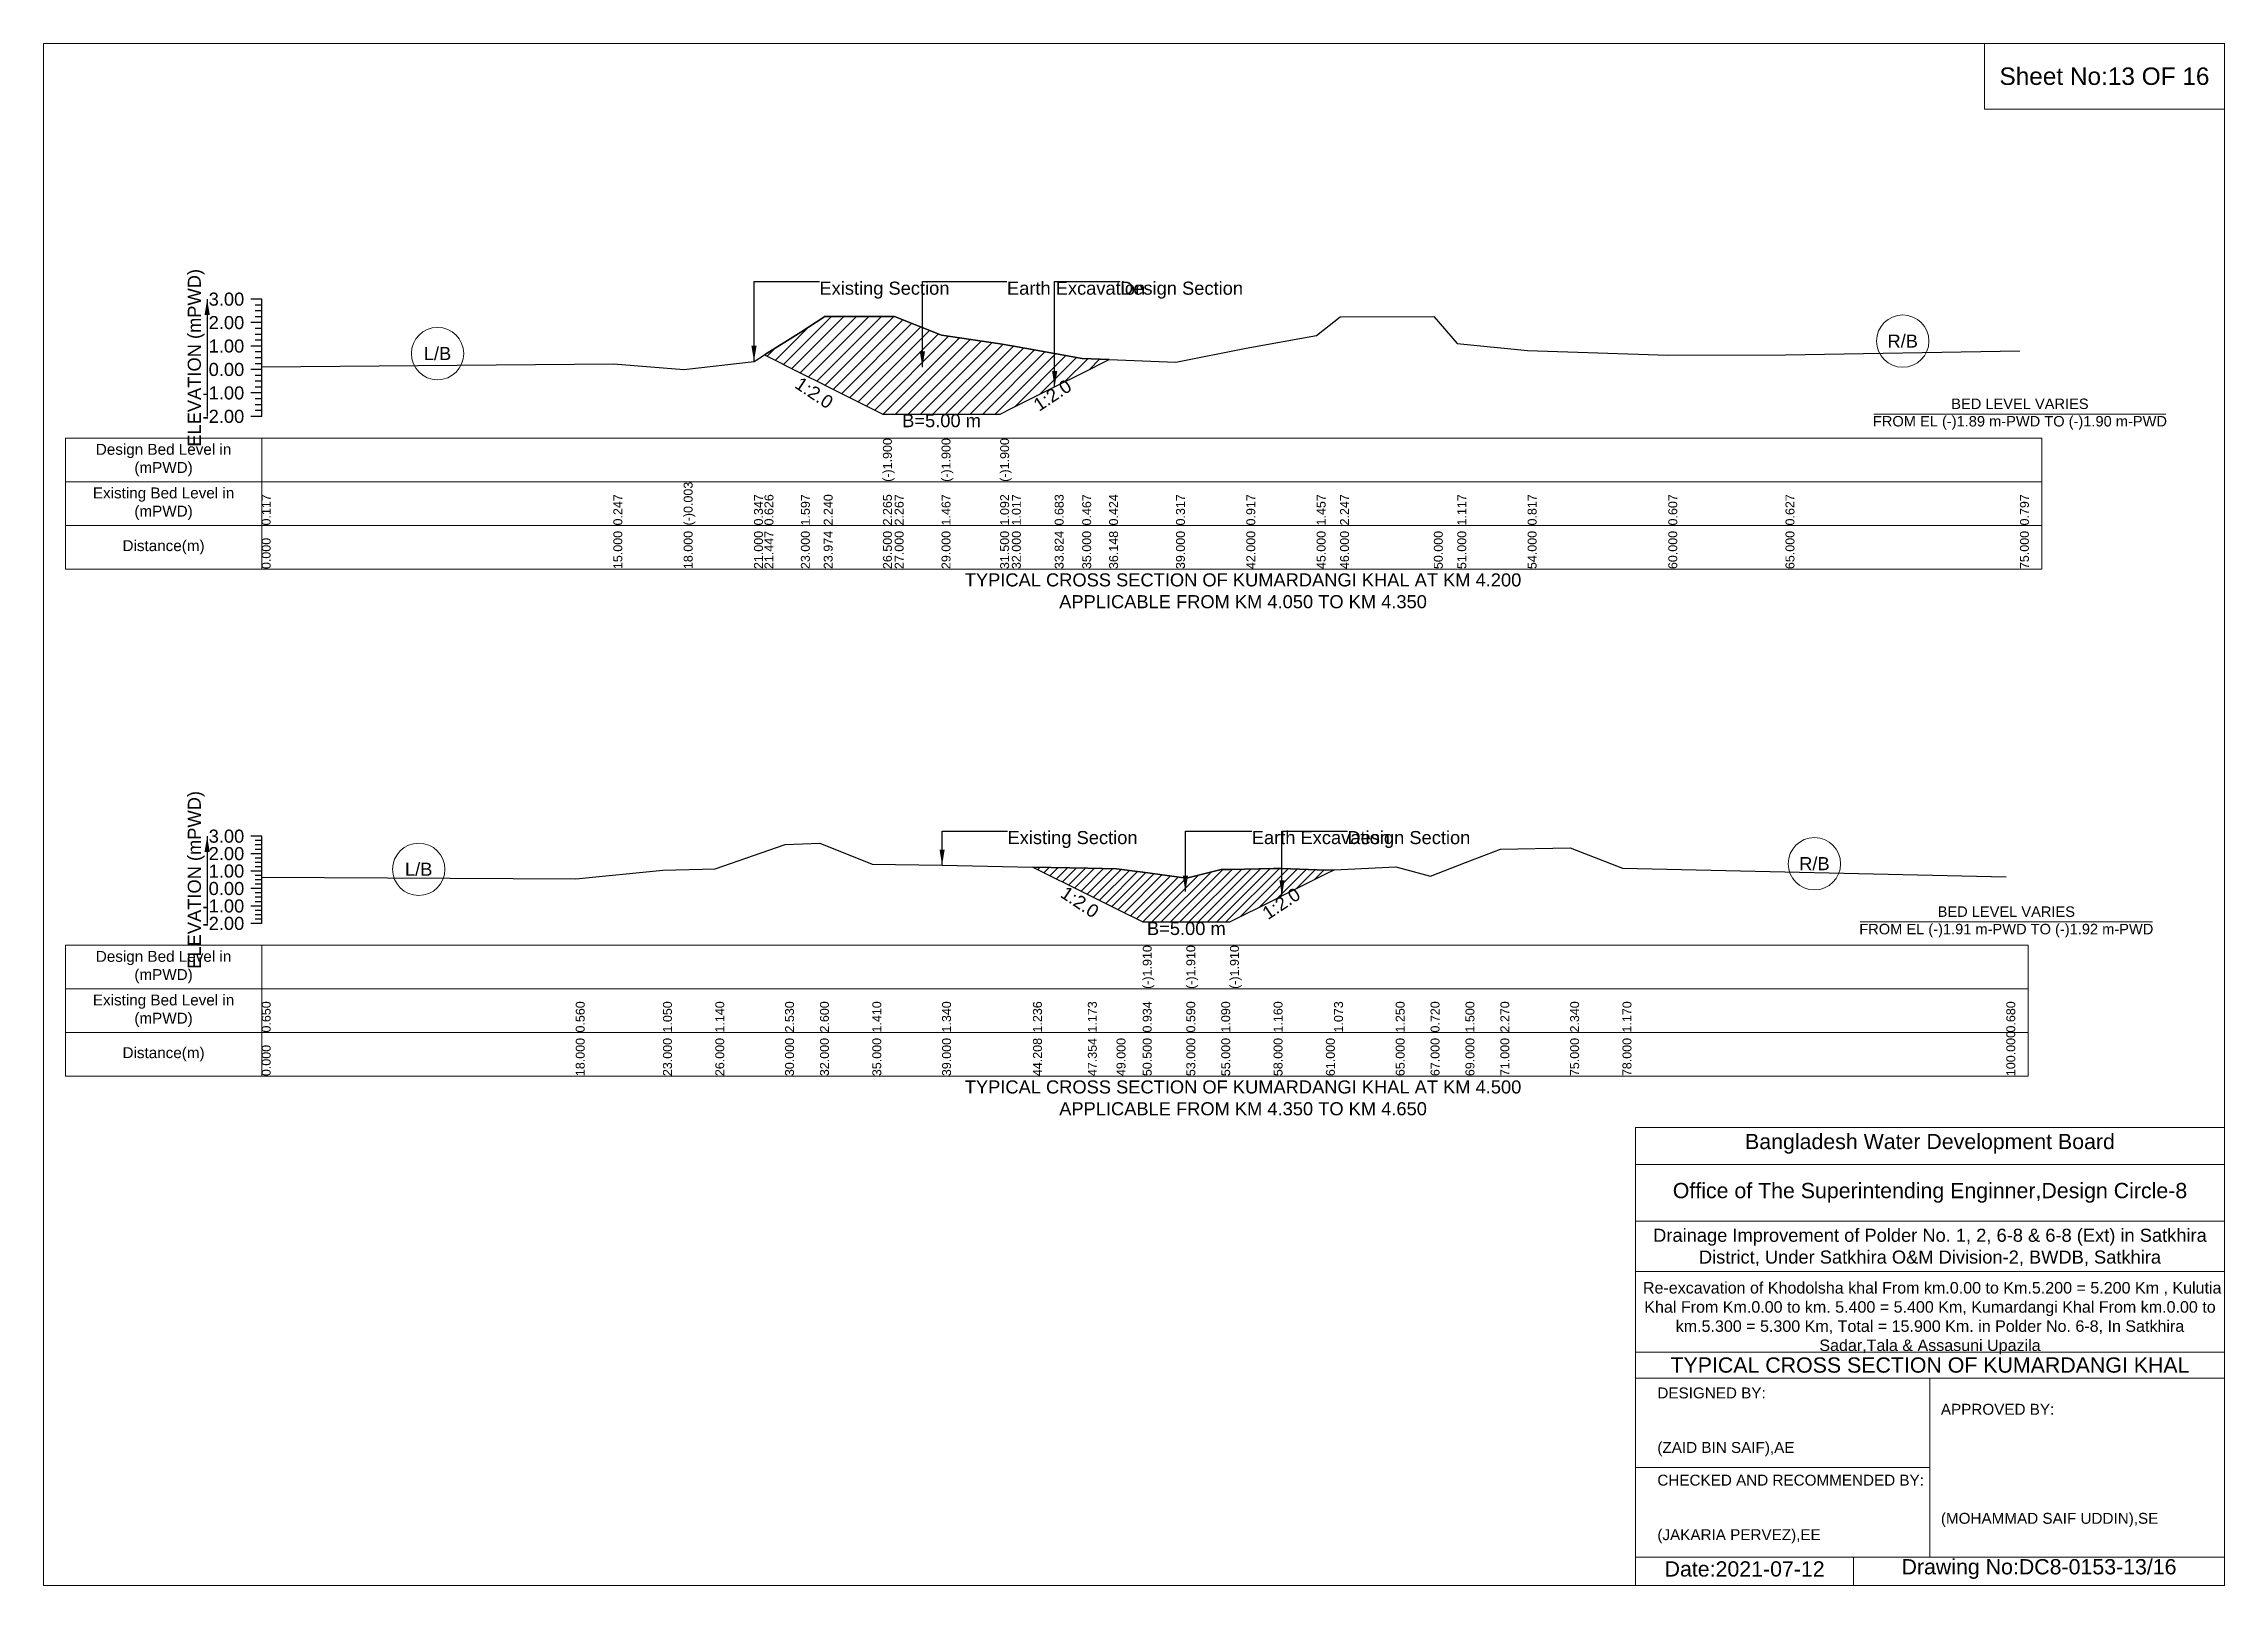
# Model space of a CAD drawing. Header units: inches. Extents: x 91000 to 568000, y -5656 to 0.
# Drawn here: x 530000 to 538000, y -5656 to 0 of the extents above; entities that cross this region are included whole.
import ezdxf

# ---------------------------------------------------------------- set-up
doc = ezdxf.new("R2010")
doc.units = ezdxf.units.IN
doc.header["$LTSCALE"] = 7
doc.header["$MEASUREMENT"] = 0
for name, color, linetype, lineweight in [('Cross section Data Border', 7, 'Continuous', 9), ('Cross Section Labels', 7, 'Continuous', 9), ('Existing_Bed_Level for Xsection', 7, 'Continuous', 25)]:
    doc.layers.add(name, color=color, linetype=linetype, lineweight=lineweight)
doc.styles.get("Standard").update_dxf_attribs({"font": 'arial.ttf'})
doc.dimstyles.get("Standard").update_dxf_attribs({"dimtxt": 0.18, "dimasz": 0.18, "dimexe": 0.18, "dimexo": 0.0625, "dimgap": 0.09, "dimtad": 0, "dimtih": 1, "dimtoh": 1, "dimdec": 4, "dimzin": 0, "dimdsep": 46, "dimtxsty": 'Standard', "dimcen": 0.09, "dimadec": 0, "dimazin": 0, "dimtfac": 1, "dimtdec": 4, "dimtofl": 0, "dimtmove": 0, "dimatfit": 3, "dimfxl": 1, "dimtolj": 1, "dimtzin": 0, "dimarcsym": 0})

msp = doc.modelspace()

# ---------------------------------------------------------------- texts
at = {"layer": 'Cross section Data Border', "char_height": 40, "width": 640, "attachment_point": 5}
for s, insert in [('Design Bed Level in (mPWD)', (530440, -1527.7)), ('Existing Bed Level in (mPWD)', (530440, -1687.7)), ('Distance(m)', (530440, -1847.7)), ('Design Bed Level in (mPWD)', (530440, -3387.8)), ('Existing Bed Level in (mPWD)', (530440, -3547.8)), ('Distance(m)', (530440, -3707.8))]:
    msp.add_mtext(s, dxfattribs=dict(at, insert=insert))
at = {"layer": 'Cross Section Labels'}
for s, insert, char_height, attachment_point in [('Sheet No:13 OF 16', (537560, -120), 64, 5), ('Existing Section', (532846, -873.2), 48, 1), ('Earth Excavation', (533534, -873.2), 48, 1), ('Design Section', (533948.9, -873.2), 48, 1), ('L/B', (531445, -1137.1), 48, 5), ('R/B', (536820, -1091.5), 48, 5), ('B=5.00 m', (533294, -1359.1), 48, 2), ('BED LEVEL VARIES ^JFROM EL (-)1.89 m-PWD TO (-)1.90 m-PWD', (537250, -1359.1), 38.4, 5), ('TYPICAL CROSS SECTION OF KUMARDANGI KHAL AT KM 4.200^JAPPLICABLE FROM KM 4.050 TO KM 4.350', (534400, -2007.7), 48, 5), ('Existing Section', (533536, -2888.6), 48, 1), ('Earth Excavation', (534432, -2888.6), 48, 1), ('Design Section', (534782.9, -2888.6), 48, 1), ('L/B', (531376, -3029.1), 48, 5), ('R/B', (536496, -3008.6), 48, 5), ('BED LEVEL VARIES ^JFROM EL (-)1.91 m-PWD TO (-)1.92 m-PWD', (537200, -3222.1), 38.4, 5), ('B=5.00 m', (534192, -3222.1), 48, 2), ('TYPICAL CROSS SECTION OF KUMARDANGI KHAL AT KM 4.500^JAPPLICABLE FROM KM 4.350 TO KM 4.650', (534400, -3867.8), 48, 5), ('Bangladesh Water Development Board', (536920, -4036), 56, 5), ('Office of The Superintending Enginner,Design Circle-8', (536920, -4216), 56, 5)]:
    msp.add_mtext(s, dxfattribs=dict(at, insert=insert, char_height=char_height, attachment_point=attachment_point))
at = {"layer": 'Cross Section Labels', "char_height": 48, "attachment_point": 2}
for insert, rotation in [((532840.2, -1261.3), 326.30993), ((533687.4, -1270), 33.69007), ((533814.7, -3129.4), 326.30993), ((534526.9, -3134.6), 33.69007)]:
    msp.add_mtext('1:2.0', dxfattribs=dict(at, insert=insert, rotation=rotation))
at = {"layer": 'Cross Section Labels'}
for s, insert, char_height, width, attachment_point in [('Drainage Improvement of Polder No. 1, 2, 6-8 & 6-8 (Ext) in Satkhira District, Under Satkhira O&M Division-2, BWDB, Satkhira', (536920, -4416), 48, 2240, 5), (' Re-excavation of Khodolsha khal From km.0.00 to Km.5.200 = 5.200 Km , Kulutia Khal From Km.0.00 to km. 5.400 = 5.400 Km, Kumardangi Khal From km.0.00 to km.5.300 = 5.300 Km, Total = 15.900 Km. in Polder No. 6-8, In Satkhira Sadar,Tala & Assasuni Upazila', (536920, -4676), 42.1524, 2160, 5), ('TYPICAL CROSS SECTION OF KUMARDANGI KHAL', (536920, -4848), 56, 2240, 5), ('DESIGNED BY:^J^J^J(ZAID BIN SAIF),AE', (535920, -5056), 40, 1120, 4), ('APPROVED BY:^J^J^J^J^J^J(MOHAMMAD SAIF UDDIN),SE', (536960, -5216), 40, 1120, 4), ('CHECKED AND RECOMMENDED BY:^J^J^J(JAKARIA PERVEZ),EE', (535920, -5376), 40, 1120, 4), ('Date:2021-07-12', (536240, -5596), 56, 1120, 5), ('Drawing No:DC8-0153-13/16', (537320, -5596), 56, 1760, 5)]:
    msp.add_mtext(s, dxfattribs=dict(at, insert=insert, char_height=char_height, width=width, attachment_point=attachment_point))
at = {"layer": 'Existing_Bed_Level for Xsection', "rotation": 90}
for s, insert, char_height, attachment_point in [('ELEVATION (mPWD)', (530560, -1152.7), 48, 5), ('(-)1.900', (533079, -1607.7), 32.8, 1), ('(-)1.900', (533294, -1607.7), 32.8, 1), ('(-)1.900', (533509, -1607.7), 32.8, 1), ('0.117', (530800, -1767.7), 32.8, 1), ('0.247', (532090, -1767.7), 32.8, 1), ('(-)0.003', (532348, -1767.7), 32.8, 1), ('0.347', (532606, -1767.7), 32.8, 1), ('0.626', (532644.5, -1767.7), 32.8, 1), ('1.597', (532778, -1767.7), 32.8, 1), ('2.240', (532861.7, -1767.7), 32.8, 1), ('2.265', (533079, -1767.7), 32.8, 1), ('2.267', (533122, -1767.7), 32.8, 1), ('1.467', (533294, -1767.7), 32.8, 1), ('1.092', (533509, -1767.7), 32.8, 1), ('1.017', (533552, -1767.7), 32.8, 1), ('0.683', (533708.9, -1767.7), 32.8, 1), ('0.467', (533810, -1767.7), 32.8, 1), ('0.424', (533908.7, -1767.7), 32.8, 1), ('0.317', (534154, -1767.7), 32.8, 1), ('0.917', (534412, -1767.7), 32.8, 1), ('1.457', (534670, -1767.7), 32.8, 1), ('2.247', (534756, -1767.7), 32.8, 1), ('1.117', (535186, -1767.7), 32.8, 1), ('0.817', (535444, -1767.7), 32.8, 1), ('0.607', (535960, -1767.7), 32.8, 1), ('0.627', (536390, -1767.7), 32.8, 1), ('0.797', (537250, -1767.7), 32.8, 1), ('0.000', (530800, -1927.7), 32.8, 1), ('15.000', (532090, -1927.7), 32.8, 1), ('18.000', (532348, -1927.7), 32.8, 1), ('21.000', (532606, -1927.7), 32.8, 1), ('21.447', (532644.5, -1927.7), 32.8, 1), ('23.000', (532778, -1927.7), 32.8, 1), ('23.974', (532861.7, -1927.7), 32.8, 1), ('26.500', (533079, -1927.7), 32.8, 1), ('27.000', (533122, -1927.7), 32.8, 1), ('29.000', (533294, -1927.7), 32.8, 1), ('31.500', (533509, -1927.7), 32.8, 1), ('32.000', (533552, -1927.7), 32.8, 1), ('33.824', (533708.9, -1927.7), 32.8, 1), ('35.000', (533810, -1927.7), 32.8, 1), ('36.148', (533908.7, -1927.7), 32.8, 1), ('39.000', (534154, -1927.7), 32.8, 1), ('42.000', (534412, -1927.7), 32.8, 1), ('45.000', (534670, -1927.7), 32.8, 1), ('46.000', (534756, -1927.7), 32.8, 1), ('50.000', (535100, -1927.7), 32.8, 1), ('51.000', (535186, -1927.7), 32.8, 1), ('54.000', (535444, -1927.7), 32.8, 1), ('60.000', (535960, -1927.7), 32.8, 1), ('65.000', (536390, -1927.7), 32.8, 1), ('75.000', (537250, -1927.7), 32.8, 1), ('ELEVATION (mPWD)', (530560, -3067.8), 48, 5), ('(-)1.910', (534032, -3467.8), 32.8, 1), ('(-)1.910', (534192, -3467.8), 32.8, 1), ('(-)1.910', (534352, -3467.8), 32.8, 1), ('0.650', (530800, -3627.8), 32.8, 1), ('0.560', (531952, -3627.8), 32.8, 1), ('1.050', (532272, -3627.8), 32.8, 1), ('1.140', (532464, -3627.8), 32.8, 1), ('2.530', (532720, -3627.8), 32.8, 1), ('2.600', (532848, -3627.8), 32.8, 1), ('1.410', (533040, -3627.8), 32.8, 1), ('1.340', (533296, -3627.8), 32.8, 1), ('1.236', (533629.3, -3627.8), 32.8, 1), ('1.173', (533830.7, -3627.8), 32.8, 1), ('0.934', (534032, -3627.8), 32.8, 1), ('0.590', (534192, -3627.8), 32.8, 1), ('1.090', (534320, -3627.8), 32.8, 1), ('1.160', (534512, -3627.8), 32.8, 1), ('1.073', (534733.9, -3627.8), 32.8, 1), ('1.250', (534960, -3627.8), 32.8, 1), ('0.720', (535088, -3627.8), 32.8, 1), ('1.500', (535216, -3627.8), 32.8, 1), ('2.270', (535344, -3627.8), 32.8, 1), ('2.340', (535600, -3627.8), 32.8, 1), ('1.170', (535792, -3627.8), 32.8, 1), ('0.680', (537200, -3627.8), 32.8, 1), ('0.000', (530800, -3787.8), 32.8, 1), ('18.000', (531952, -3787.8), 32.8, 1), ('23.000', (532272, -3787.8), 32.8, 1), ('26.000', (532464, -3787.8), 32.8, 1), ('30.000', (532720, -3787.8), 32.8, 1), ('32.000', (532848, -3787.8), 32.8, 1), ('35.000', (533040, -3787.8), 32.8, 1), ('39.000', (533296, -3787.8), 32.8, 1), ('44.208', (533629.3, -3787.8), 32.8, 1), ('47.354', (533830.7, -3787.8), 32.8, 1), ('49.000', (533936, -3787.8), 32.8, 1), ('50.500', (534032, -3787.8), 32.8, 1), ('53.000', (534192, -3787.8), 32.8, 1), ('55.000', (534320, -3787.8), 32.8, 1), ('58.000', (534512, -3787.8), 32.8, 1), ('61.000', (534704, -3787.8), 32.8, 1), ('65.000', (534960, -3787.8), 32.8, 1), ('67.000', (535088, -3787.8), 32.8, 1), ('69.000', (535216, -3787.8), 32.8, 1), ('71.000', (535344, -3787.8), 32.8, 1), ('75.000', (535600, -3787.8), 32.8, 1), ('78.000', (535792, -3787.8), 32.8, 1), ('100.000', (537200, -3787.8), 32.8, 1)]:
    msp.add_mtext(s, dxfattribs=dict(at, insert=insert, char_height=char_height, attachment_point=attachment_point))
at = {"layer": 'Existing_Bed_Level for Xsection', "char_height": 48, "attachment_point": 6}
for s, insert in [('3.00', (530736, -937.7)), ('2.00', (530736, -1023.7)), ('1.00', (530736, -1109.7)), ('0.00', (530736, -1195.7)), ('-1.00', (530736, -1281.7)), ('-2.00', (530736, -1367.7)), ('3.00', (530736, -2907.8)), ('2.00', (530736, -2971.8)), ('1.00', (530736, -3035.8)), ('0.00', (530736, -3099.8)), ('-1.00', (530736, -3163.8)), ('-2.00', (530736, -3227.8))]:
    msp.add_mtext(s, dxfattribs=dict(at, insert=insert))

# ---------------------------------------------------------------- hatches: boundary and pattern name
at = {"layer": 'Existing_Bed_Level for Xsection'}
h = msp.add_hatch(dxfattribs=at)
h.set_pattern_fill('ANSI31', color=256, scale=258, style=0)
h.paths.add_polyline_path([(532644.5, -1141.9), (532778, -1208.6), (532861.7, -1250.5), (532864, -1251.6), (533079, -1359.1), (533122, -1359.1), (533294, -1359.1), (533509, -1359.1), (533552, -1337.6), (533708.9, -1259.2), (533810, -1208.6), (533908.7, -1159.3), (533810, -1155.6), (533708.9, -1137), (533552, -1108.3), (533509, -1101.8), (533294, -1069.6), (533122, -1000.8), (533079, -1000.9), (532864, -1001.6), (532861.7, -1003.1), (532778, -1058.4)])
h = msp.add_hatch(dxfattribs=at)
h.set_pattern_fill('ANSI31', color=256, scale=192, style=0)
h.paths.add_polyline_path([(533629.3, -3020.7), (533830.7, -3121.4), (533936, -3174.1), (534032, -3222.1), (534192, -3222.1), (534320, -3222.1), (534352, -3222.1), (534512, -3142.1), (534542.9, -3126.6), (534704, -3046.1), (534733.9, -3031.1), (534704, -3032.6), (534542.9, -3026.7), (534512, -3025.6), (534352, -3029.3), (534320, -3030.1), (534192, -3062.1), (534032, -3040.1), (533936, -3026.9), (533830.7, -3024.8)])

# ---------------------------------------------------------------- linework, layer by layer
at = {"layer": 'Cross section Data Border'}
for points in [[(530080, -1447.7), (537330, -1447.7), (537330, -1927.7), (530080, -1927.7)], [(530080, -3307.8), (537280, -3307.8), (537280, -3787.8), (530080, -3787.8)]]:
    msp.add_lwpolyline(points, close=True, dxfattribs=at)
for points in [[(530800, -1447.7), (530800, -1927.7)], [(530080, -1607.7), (537330, -1607.7)], [(530080, -1767.7), (537330, -1767.7)], [(530800, -3307.8), (530800, -3787.8)], [(530080, -3467.8), (537280, -3467.8)], [(530080, -3627.8), (537280, -3627.8)]]:
    msp.add_lwpolyline(points, dxfattribs=at)
at = {"layer": 'Cross Section Labels'}
for points in [[(530000, 0), (538000, 0), (538000, -5656), (530000, -5656)], [(537120, 0), (538000, 0), (538000, -240), (537120, -240)]]:
    msp.add_lwpolyline(points, close=True, dxfattribs=at)
for points in [[(536714.2, -1359.1), (537785.8, -1359.1)], [(536664.2, -3222.1), (537735.8, -3222.1)], [(535840, -5656), (535840, -3976), (538000, -3976)], [(535840, -4112), (538000, -4112)], [(535840, -4320), (538000, -4320)], [(535840, -4504), (538000, -4504)], [(535840, -4800), (538000, -4800)], [(535840, -4896), (538000, -4896)], [(536920, -4896), (536920, -5552)], [(535840, -5224), (536920, -5224)], [(535840, -5552), (538000, -5552)], [(536640, -5552), (536640, -5656)]]:
    msp.add_lwpolyline(points, dxfattribs=at)
for centre in [(536820, -1091.5), (531445, -1137.1), (531376, -3029.1), (536496, -3008.6)]:
    msp.add_circle(centre, 96, dxfattribs=at)
at = {"layer": 'Existing_Bed_Level for Xsection'}
for points in [[(530800, -937.7), (530760, -937.7)], [(530800, -959.2), (530776, -959.2)], [(530800, -1367.7), (530800, -1281.7), (530800, -1195.7), (530800, -1109.7), (530800, -1023.7), (530800, -937.7)], [(530800, -1023.7), (530760, -1023.7)], [(530800, -980.7), (530776, -980.7)], [(530800, -1002.2), (530776, -1002.2)], [(530800, -1185.7), (532090, -1174.5), (532348, -1196), (532606, -1165.9), (532644.5, -1141.9), (532778, -1058.4), (532861.7, -1003.1), (532864, -1001.6), (533079, -1000.9), (533079, -1000.9), (533122, -1000.8), (533294, -1069.6), (533294, -1069.6), (533509, -1101.8), (533509, -1101.8), (533552, -1108.3), (533708.9, -1137), (533810, -1155.6), (533908.7, -1159.3), (534154, -1168.5), (534412, -1116.9), (534670, -1070.4), (534756, -1002.5), (535100, -1000.8), (535186, -1099.7), (535444, -1125.5), (535960, -1143.5), (536390, -1141.8), (537250, -1127.2)], [(530800, -1109.7), (530760, -1109.7)], [(530800, -1045.2), (530776, -1045.2)], [(530800, -1066.7), (530776, -1066.7)], [(530800, -1088.2), (530776, -1088.2)], [(530800, -1195.7), (530760, -1195.7)], [(530800, -1131.2), (530776, -1131.2)], [(530800, -1152.7), (530776, -1152.7)], [(530800, -1174.2), (530776, -1174.2)], [(530800, -1217.2), (530776, -1217.2)], [(530800, -1238.7), (530776, -1238.7)], [(530800, -1260.2), (530776, -1260.2)], [(530800, -1281.7), (530760, -1281.7)], [(530800, -1303.2), (530776, -1303.2)], [(530800, -1324.7), (530776, -1324.7)], [(530800, -1346.2), (530776, -1346.2)], [(530800, -1367.7), (530760, -1367.7)], [(530800, -2907.8), (530760, -2907.8)], [(530800, -2923.8), (530776, -2923.8)], [(530800, -2939.8), (530776, -2939.8)], [(530800, -2955.8), (530776, -2955.8)], [(530800, -3227.8), (530800, -3163.8), (530800, -3099.8), (530800, -3035.8), (530800, -2971.8), (530800, -2907.8)], [(530800, -3058.2), (531952, -3064), (532272, -3032.6), (532464, -3026.9), (532720, -2937.9), (532848, -2933.4), (533040, -3009.6), (533296, -3014.1), (533629.3, -3020.7), (533830.7, -3024.8), (533936, -3026.9), (534032, -3040.1), (534032, -3040.1), (534192, -3062.1), (534192, -3062.1), (534320, -3030.1), (534352, -3029.3), (534352, -3029.3), (534512, -3025.6), (534542.9, -3026.7), (534704, -3032.6), (534733.9, -3031.1), (534960, -3019.8), (535088, -3053.8), (535216, -3003.8), (535344, -2954.6), (535600, -2950.1), (535792, -3025), (537200, -3056.3)], [(530800, -2971.8), (530760, -2971.8)], [(530800, -3035.8), (530760, -3035.8)], [(530800, -2987.8), (530776, -2987.8)], [(530800, -3003.8), (530776, -3003.8)], [(530800, -3019.8), (530776, -3019.8)], [(530800, -3099.8), (530760, -3099.8)], [(530800, -3051.8), (530776, -3051.8)], [(530800, -3067.8), (530776, -3067.8)], [(530800, -3083.8), (530776, -3083.8)], [(530800, -3115.8), (530776, -3115.8)], [(530800, -3163.8), (530760, -3163.8)], [(530800, -3131.8), (530776, -3131.8)], [(530800, -3147.8), (530776, -3147.8)], [(530800, -3179.8), (530776, -3179.8)], [(530800, -3195.8), (530776, -3195.8)], [(530800, -3227.8), (530760, -3227.8)], [(530800, -3211.8), (530776, -3211.8)]]:
    msp.add_lwpolyline(points, dxfattribs=at)
for points in [[(532644.5, -1141.9), (532778, -1208.6), (532861.7, -1250.5), (532864, -1251.6), (533079, -1359.1), (533079, -1359.1), (533122, -1359.1), (533294, -1359.1), (533294, -1359.1), (533509, -1359.1), (533509, -1359.1), (533552, -1337.6), (533708.9, -1259.2), (533810, -1208.6), (533908.7, -1159.3), (533810, -1155.6), (533708.9, -1137), (533552, -1108.3), (533509, -1101.8), (533509, -1101.8), (533294, -1069.6), (533294, -1069.6), (533122, -1000.8), (533079, -1000.9), (533079, -1000.9), (532864, -1001.6), (532861.7, -1003.1), (532778, -1058.4)], [(533629.3, -3020.7), (533629.3, -3020.7), (533830.7, -3121.4), (533936, -3174.1), (534032, -3222.1), (534032, -3222.1), (534192, -3222.1), (534192, -3222.1), (534320, -3222.1), (534352, -3222.1), (534352, -3222.1), (534512, -3142.1), (534542.9, -3126.6), (534704, -3046.1), (534733.9, -3031.1), (534704, -3032.6), (534542.9, -3026.7), (534512, -3025.6), (534352, -3029.3), (534352, -3029.3), (534320, -3030.1), (534192, -3062.1), (534192, -3062.1), (534032, -3040.1), (534032, -3040.1), (533936, -3026.9), (533830.7, -3024.8), (533629.3, -3020.7)]]:
    msp.add_lwpolyline(points, close=True, dxfattribs=at)

msp.set_redraw_order([(e.dxf.handle, doc.entitydb.next_handle()) for e in msp.query("TEXT MTEXT ATTDEF DIMENSION ARC_DIMENSION")])  # texts and dimensions are drawn at this point

# ---------------------------------------------------------------- leaders
at = {"layer": 'Cross Section Labels', "annotation_type": 0, "has_hookline": 1, "hookline_direction": 0}
for points, text_width in [([(532606, -1165.9), (532606, -873.2), (532845.9, -873.2)], 467.2), ([(533223.8, -1187), (533223.8, -873.2), (533533.9, -873.2)], 497), ([(533708.9, -1259.2), (533708.9, -873.2), (533948.8, -873.2)], 441.2), ([(533296, -3014.1), (533296, -2888.6), (533535.9, -2888.6)], 467.2), ([(534188.5, -3110.1), (534188.5, -2888.6), (534431.9, -2888.6)], 497), ([(534542.9, -3126.6), (534542.9, -2888.6), (534782.8, -2888.6)], 441.2)]:
    msp.add_leader(points, dimstyle='Standard', override={"dimasz": 57.6}, dxfattribs=dict(at, text_width=text_width))
at = {"layer": 'Existing_Bed_Level for Xsection'}
for points in [[(530600, -937.7), (530600, -1367.7)], [(530600, -2907.8), (530600, -3227.8)]]:
    msp.add_leader(points, dimstyle='Standard', override={"dimasz": 57.6}, dxfattribs=at)

doc.saveas('drawing.dxf')
